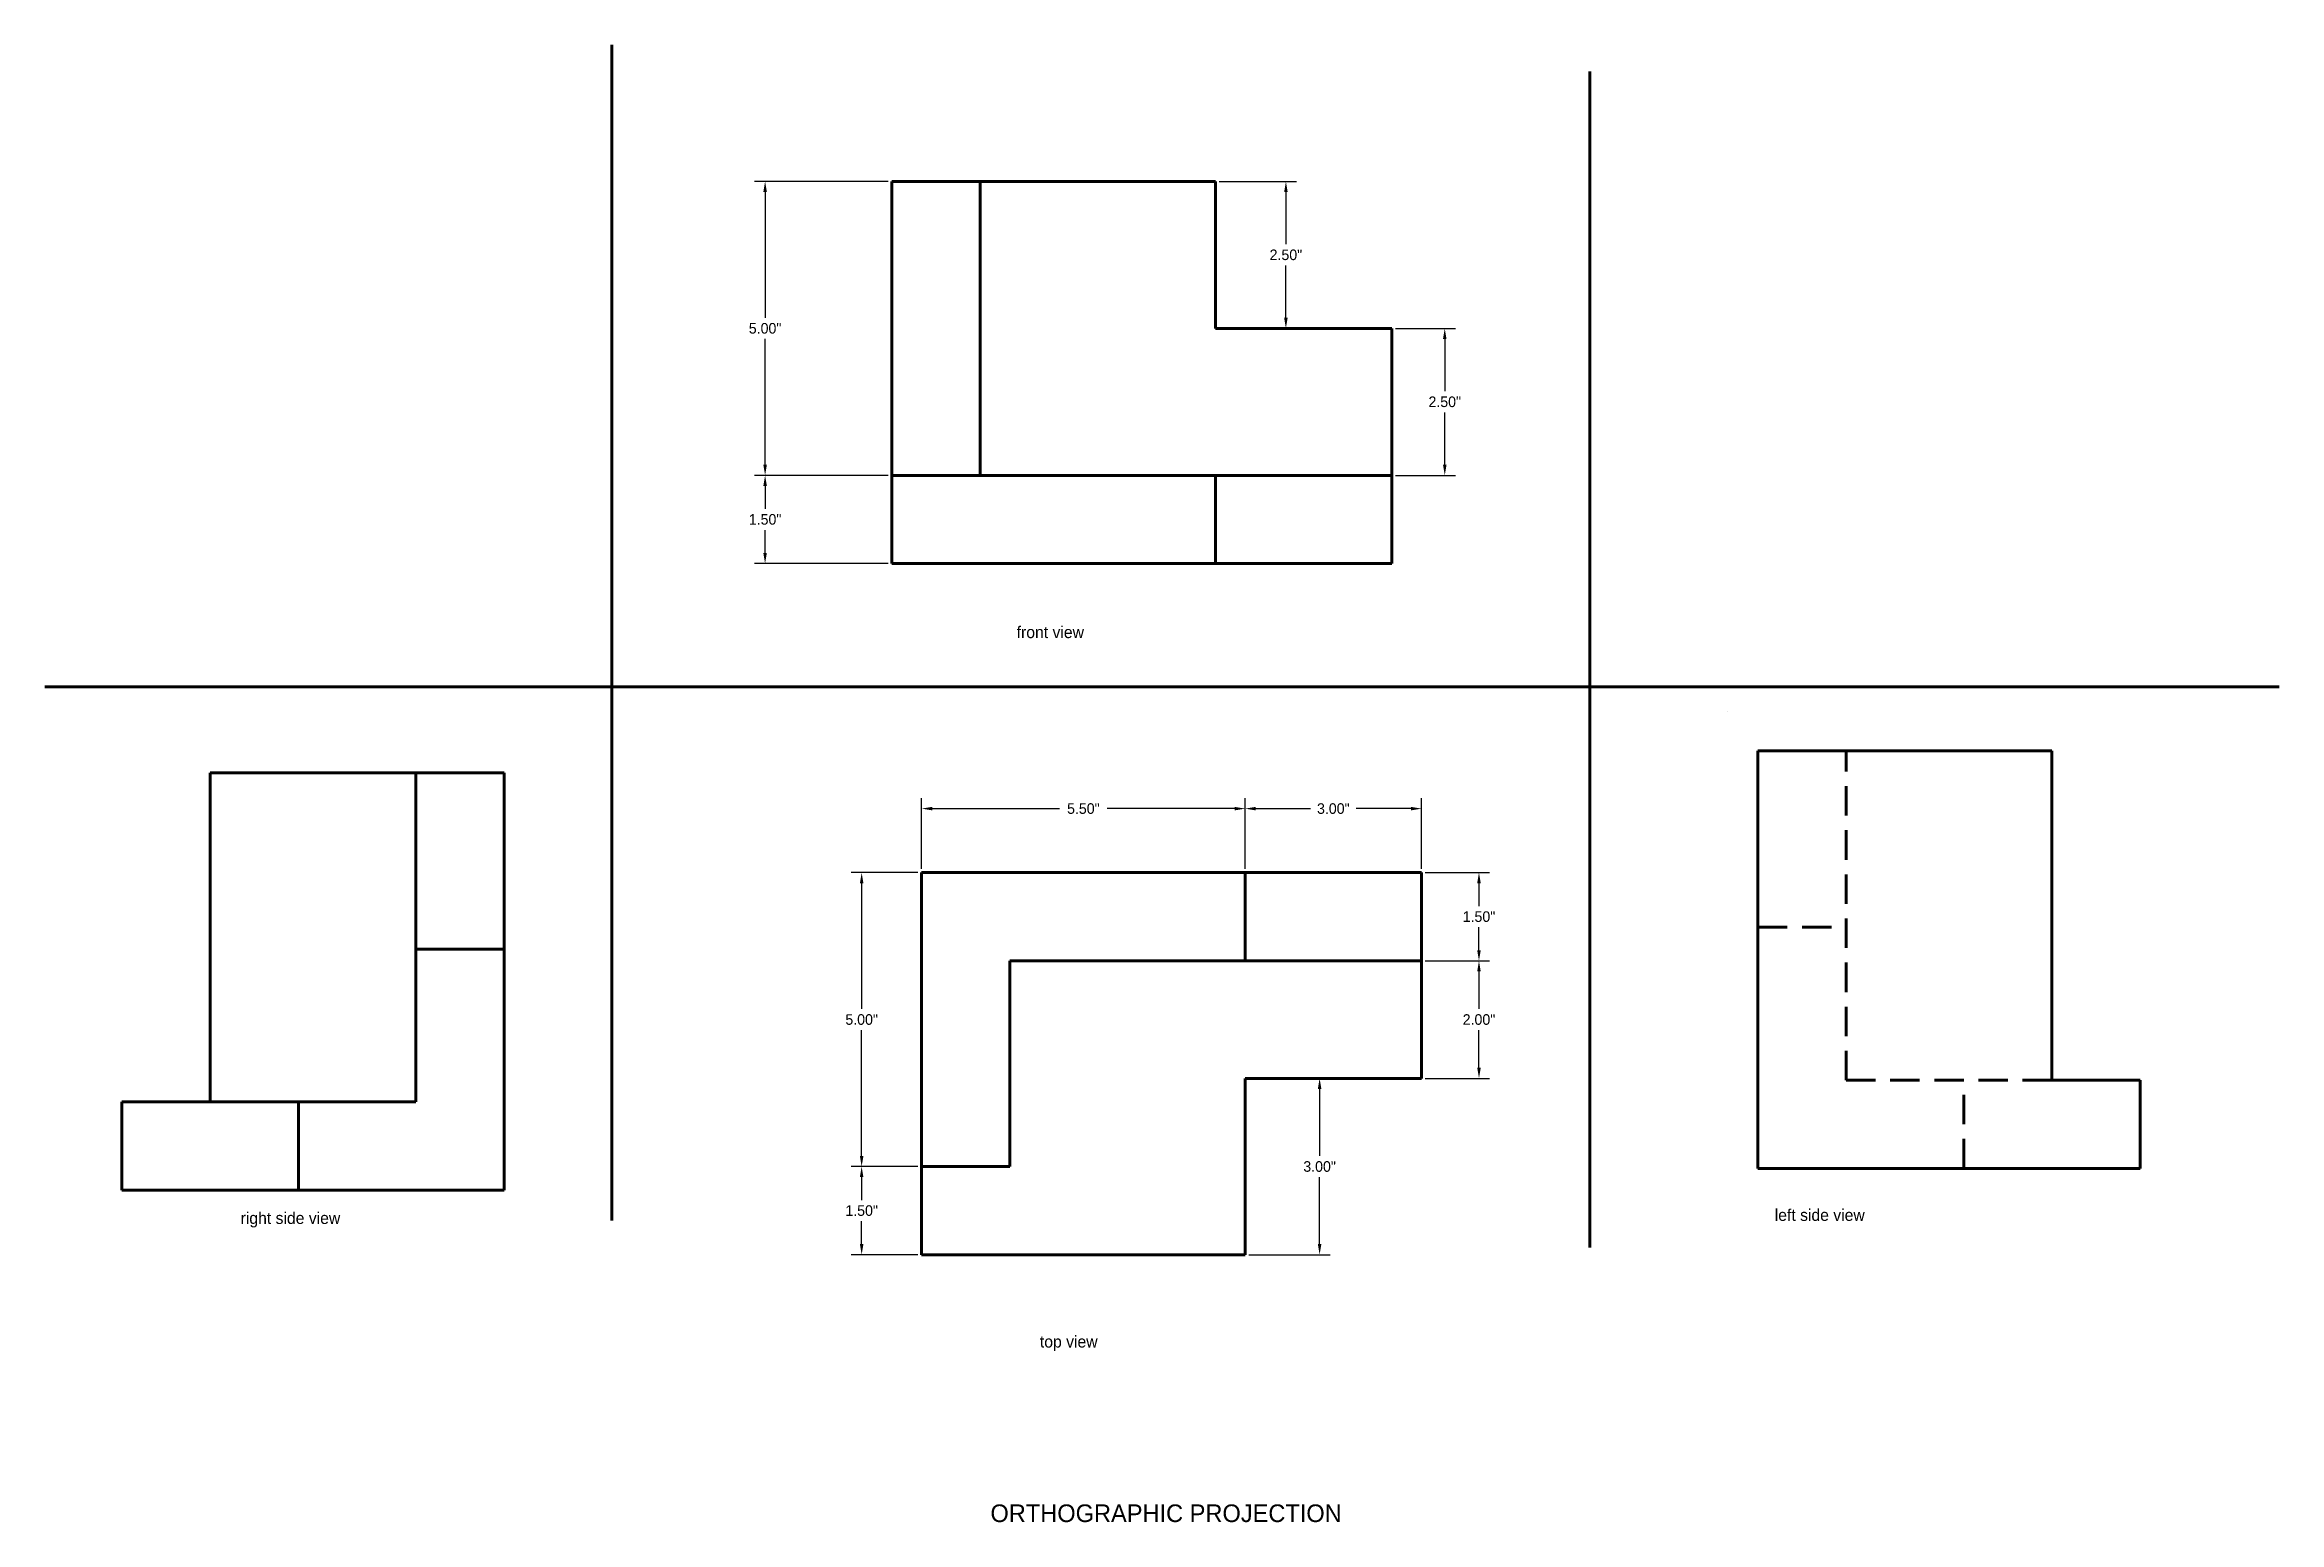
# Model space of a CAD drawing. Header units: inches. Extents: x -99 to 156, y 6 to 64.
# Drawn here: x -66.96 to -28.96, y 9.06 to 34.19 of the extents above; entities that cross this region are included whole.
import ezdxf

# ---------------------------------------------------------------- set-up
doc = ezdxf.new("R2010")
doc.units = ezdxf.units.IN
doc.header["$MEASUREMENT"] = 0
doc.linetypes.add('DASHED', pattern=[0.75, 0.5, -0.25])
doc.dimstyles.get("Standard").update_dxf_attribs({"dimtxt": 0.18, "dimasz": 0.18, "dimexe": 0.18, "dimexo": 0.0625, "dimgap": 0.09, "dimtad": 0, "dimtih": 1, "dimtoh": 1, "dimzin": 0, "dimdsep": 46, "dimlunit": 3, "dimtxsty": 'Standard', "dimcen": 0.09, "dimadec": 0, "dimazin": 0, "dimtfac": 1, "dimtofl": 0, "dimtmove": 0, "dimatfit": 3, "dimfxl": 1, "dimtolj": 1, "dimtzin": 0, "dimarcsym": 0})

msp = doc.modelspace()

# ---------------------------------------------------------------- texts
at = {"linetype": 'Continuous', "lineweight": 100, "char_height": 0.2, "attachment_point": 1}
for s, insert, width in [('front view', (-50.431, 24.296), 4.87807), ('right side view', (-63.627, 14.331), 3.92449), ('left side view', (-37.541, 14.383), 7.95044), ('top view', (-50.036, 12.229), 6.81794)]:
    msp.add_mtext(s, dxfattribs=dict(at, insert=insert, width=width))
at = {"linetype": 'DASHED', "lineweight": 100, "insert": (-50.877, 9.36), "char_height": 0.3, "width": 23.31416, "attachment_point": 1}
msp.add_mtext('ORTHOGRAPHIC PROJECTION', dxfattribs=at)

# ---------------------------------------------------------------- blocks, each defined once
blk = doc.blocks.new('*D162')
at = {"color": 0, "linetype": 'Continuous', "lineweight": -2}
for p, q in [((-52.615, 31.864), (-54.889, 31.864)), ((-54.709, 31.684), (-54.709, 29.544)), ((-54.709, 27.044), (-54.709, 29.184)), ((-52.615, 26.864), (-54.889, 26.864))]:
    blk.add_line(p, q, dxfattribs=at)
at = {"color": 0, "linetype": 'Continuous'}
for points in [[(-54.739, 31.684), (-54.679, 31.684), (-54.709, 31.864)], [(-54.739, 27.044), (-54.679, 27.044), (-54.709, 26.864)]]:
    blk.add_solid(points, dxfattribs=at)
at = {"layer": 'Defpoints', "color": 0, "linetype": 'Continuous'}
for p in [(-52.552, 31.864), (-54.709, 26.864), (-52.552, 26.864)]:
    blk.add_point(p, dxfattribs=at)
at = {"color": 0, "linetype": 'Continuous', "lineweight": 100, "insert": (-54.709, 29.364), "char_height": 0.18, "attachment_point": 5}
blk.add_mtext('\\A1;5.00"', dxfattribs=at)
blk = doc.blocks.new('*D163')
at = {"color": 0, "linetype": 'Continuous', "lineweight": -2}
for p, q in [((-52.615, 26.864), (-54.889, 26.864)), ((-54.709, 26.684), (-54.709, 26.294)), ((-54.709, 25.544), (-54.709, 25.934)), ((-52.615, 25.364), (-54.889, 25.364))]:
    blk.add_line(p, q, dxfattribs=at)
at = {"color": 0, "linetype": 'Continuous'}
for points in [[(-54.739, 26.684), (-54.679, 26.684), (-54.709, 26.864)], [(-54.739, 25.544), (-54.679, 25.544), (-54.709, 25.364)]]:
    blk.add_solid(points, dxfattribs=at)
at = {"layer": 'Defpoints', "color": 0, "linetype": 'Continuous'}
for p in [(-52.552, 26.864), (-54.709, 25.364), (-52.552, 25.364)]:
    blk.add_point(p, dxfattribs=at)
at = {"color": 0, "linetype": 'Continuous', "lineweight": 100, "insert": (-54.709, 26.114), "char_height": 0.18, "attachment_point": 5}
blk.add_mtext('\\A1;1.50"', dxfattribs=at)
blk = doc.blocks.new('*D164')
at = {"color": 0, "linetype": 'Continuous', "lineweight": -2}
for p, q in [((-46.99, 31.864), (-45.673, 31.864)), ((-45.853, 31.684), (-45.853, 30.794)), ((-45.853, 29.544), (-45.853, 30.434)), ((-46.99, 29.364), (-45.673, 29.364))]:
    blk.add_line(p, q, dxfattribs=at)
at = {"color": 0, "linetype": 'Continuous'}
for points in [[(-45.883, 31.684), (-45.823, 31.684), (-45.853, 31.864)], [(-45.883, 29.544), (-45.823, 29.544), (-45.853, 29.364)]]:
    blk.add_solid(points, dxfattribs=at)
at = {"layer": 'Defpoints', "color": 0, "linetype": 'Continuous'}
for p in [(-47.052, 31.864), (-47.052, 29.364), (-45.853, 29.364)]:
    blk.add_point(p, dxfattribs=at)
at = {"color": 0, "linetype": 'Continuous', "lineweight": 100, "insert": (-45.853, 30.614), "char_height": 0.18, "attachment_point": 5}
blk.add_mtext('\\A1;2.50"', dxfattribs=at)
blk = doc.blocks.new('*D165')
at = {"color": 0, "linetype": 'Continuous', "lineweight": -2}
for p, q in [((-43.99, 29.364), (-42.972, 29.364)), ((-43.152, 29.184), (-43.152, 28.294)), ((-43.152, 27.044), (-43.152, 27.934)), ((-43.99, 26.864), (-42.972, 26.864))]:
    blk.add_line(p, q, dxfattribs=at)
at = {"color": 0, "linetype": 'Continuous'}
for points in [[(-43.182, 29.184), (-43.122, 29.184), (-43.152, 29.364)], [(-43.182, 27.044), (-43.122, 27.044), (-43.152, 26.864)]]:
    blk.add_solid(points, dxfattribs=at)
at = {"layer": 'Defpoints', "color": 0, "linetype": 'Continuous'}
for p in [(-44.052, 29.364), (-43.152, 29.364), (-44.052, 26.864)]:
    blk.add_point(p, dxfattribs=at)
at = {"color": 0, "linetype": 'Continuous', "lineweight": 100, "insert": (-43.152, 28.114), "char_height": 0.18, "attachment_point": 5}
blk.add_mtext('\\A1;2.50"', dxfattribs=at)
blk = doc.blocks.new('*D166')
at = {"color": 0, "linetype": 'Continuous', "lineweight": -2}
for p, q in [((-52.047, 20.17), (-52.047, 21.375)), ((-46.547, 20.17), (-46.547, 21.375)), ((-51.867, 21.195), (-49.702, 21.195)), ((-46.727, 21.195), (-48.892, 21.195))]:
    blk.add_line(p, q, dxfattribs=at)
at = {"color": 0, "linetype": 'Continuous'}
for points in [[(-51.867, 21.225), (-51.867, 21.165), (-52.047, 21.195)], [(-46.727, 21.225), (-46.727, 21.165), (-46.547, 21.195)]]:
    blk.add_solid(points, dxfattribs=at)
at = {"layer": 'Defpoints', "color": 0, "linetype": 'Continuous'}
for p in [(-46.547, 21.195), (-52.047, 20.107), (-46.547, 20.107)]:
    blk.add_point(p, dxfattribs=at)
at = {"color": 0, "linetype": 'Continuous', "lineweight": 100, "insert": (-49.297, 21.195), "char_height": 0.18, "attachment_point": 5}
blk.add_mtext('\\A1;5.50"', dxfattribs=at)
blk = doc.blocks.new('*D167')
at = {"color": 0, "linetype": 'Continuous', "lineweight": -2}
for p, q in [((-46.547, 20.17), (-46.547, 21.375)), ((-43.547, 20.17), (-43.547, 21.375)), ((-46.367, 21.195), (-45.437, 21.195)), ((-43.727, 21.195), (-44.657, 21.195))]:
    blk.add_line(p, q, dxfattribs=at)
at = {"color": 0, "linetype": 'Continuous'}
for points in [[(-46.367, 21.225), (-46.367, 21.165), (-46.547, 21.195)], [(-43.727, 21.225), (-43.727, 21.165), (-43.547, 21.195)]]:
    blk.add_solid(points, dxfattribs=at)
at = {"layer": 'Defpoints', "color": 0, "linetype": 'Continuous'}
for p in [(-43.547, 21.195), (-46.547, 20.107), (-43.547, 20.107)]:
    blk.add_point(p, dxfattribs=at)
at = {"color": 0, "linetype": 'Continuous', "lineweight": 100, "insert": (-45.047, 21.195), "char_height": 0.18, "attachment_point": 5}
blk.add_mtext('\\A1;3.00"', dxfattribs=at)
blk = doc.blocks.new('*D168')
at = {"color": 0, "linetype": 'Continuous', "lineweight": -2}
for p, q in [((-43.484, 20.107), (-42.39, 20.107)), ((-42.57, 19.927), (-42.57, 19.537)), ((-42.57, 18.787), (-42.57, 19.177)), ((-43.484, 18.607), (-42.39, 18.607))]:
    blk.add_line(p, q, dxfattribs=at)
at = {"color": 0, "linetype": 'Continuous'}
for points in [[(-42.6, 19.927), (-42.54, 19.927), (-42.57, 20.107)], [(-42.6, 18.787), (-42.54, 18.787), (-42.57, 18.607)]]:
    blk.add_solid(points, dxfattribs=at)
at = {"layer": 'Defpoints', "color": 0, "linetype": 'Continuous'}
for p in [(-43.547, 20.107), (-43.547, 18.607), (-42.57, 18.607)]:
    blk.add_point(p, dxfattribs=at)
at = {"color": 0, "linetype": 'Continuous', "lineweight": 100, "insert": (-42.57, 19.357), "char_height": 0.18, "attachment_point": 5}
blk.add_mtext('\\A1;1.50"', dxfattribs=at)
blk = doc.blocks.new('*D169')
at = {"color": 0, "linetype": 'Continuous', "lineweight": -2}
for p, q in [((-43.484, 18.607), (-42.39, 18.607)), ((-42.57, 18.427), (-42.57, 17.787)), ((-42.57, 16.787), (-42.57, 17.427)), ((-43.484, 16.607), (-42.39, 16.607))]:
    blk.add_line(p, q, dxfattribs=at)
at = {"color": 0, "linetype": 'Continuous'}
for points in [[(-42.6, 18.427), (-42.54, 18.427), (-42.57, 18.607)], [(-42.6, 16.787), (-42.54, 16.787), (-42.57, 16.607)]]:
    blk.add_solid(points, dxfattribs=at)
at = {"layer": 'Defpoints', "color": 0, "linetype": 'Continuous'}
for p in [(-43.547, 18.607), (-43.547, 16.607), (-42.57, 16.607)]:
    blk.add_point(p, dxfattribs=at)
at = {"color": 0, "linetype": 'Continuous', "lineweight": 100, "insert": (-42.57, 17.607), "char_height": 0.18, "attachment_point": 5}
blk.add_mtext('\\A1;2.00"', dxfattribs=at)
blk = doc.blocks.new('*D170')
at = {"color": 0, "linetype": 'Continuous', "lineweight": -2}
for p, q in [((-46.484, 16.607), (-45.1, 16.607)), ((-45.28, 16.427), (-45.28, 15.287)), ((-45.28, 13.787), (-45.28, 14.927)), ((-46.484, 13.607), (-45.1, 13.607))]:
    blk.add_line(p, q, dxfattribs=at)
at = {"color": 0, "linetype": 'Continuous'}
for points in [[(-45.31, 16.427), (-45.25, 16.427), (-45.28, 16.607)], [(-45.31, 13.787), (-45.25, 13.787), (-45.28, 13.607)]]:
    blk.add_solid(points, dxfattribs=at)
at = {"layer": 'Defpoints', "color": 0, "linetype": 'Continuous'}
for p in [(-46.547, 16.607), (-45.28, 16.607), (-46.547, 13.607)]:
    blk.add_point(p, dxfattribs=at)
at = {"color": 0, "linetype": 'Continuous', "lineweight": 100, "insert": (-45.28, 15.107), "char_height": 0.18, "attachment_point": 5}
blk.add_mtext('\\A1;3.00"', dxfattribs=at)
blk = doc.blocks.new('*D171')
at = {"color": 0, "linetype": 'Continuous', "lineweight": -2}
for p, q in [((-52.109, 20.107), (-53.247, 20.107)), ((-53.067, 19.927), (-53.067, 17.787)), ((-53.067, 15.287), (-53.067, 17.427)), ((-52.109, 15.107), (-53.247, 15.107))]:
    blk.add_line(p, q, dxfattribs=at)
at = {"color": 0, "linetype": 'Continuous'}
for points in [[(-53.097, 19.927), (-53.037, 19.927), (-53.067, 20.107)], [(-53.097, 15.287), (-53.037, 15.287), (-53.067, 15.107)]]:
    blk.add_solid(points, dxfattribs=at)
at = {"layer": 'Defpoints', "color": 0, "linetype": 'Continuous'}
for p in [(-52.047, 20.107), (-53.067, 15.107), (-52.047, 15.107)]:
    blk.add_point(p, dxfattribs=at)
at = {"color": 0, "linetype": 'Continuous', "lineweight": 100, "insert": (-53.067, 17.607), "char_height": 0.18, "attachment_point": 5}
blk.add_mtext('\\A1;5.00"', dxfattribs=at)
blk = doc.blocks.new('*D172')
at = {"color": 0, "linetype": 'Continuous', "lineweight": -2}
for p, q in [((-52.109, 15.107), (-53.247, 15.107)), ((-53.067, 14.927), (-53.067, 14.537)), ((-53.067, 13.787), (-53.067, 14.177)), ((-52.109, 13.607), (-53.247, 13.607))]:
    blk.add_line(p, q, dxfattribs=at)
at = {"color": 0, "linetype": 'Continuous'}
for points in [[(-53.097, 14.927), (-53.037, 14.927), (-53.067, 15.107)], [(-53.097, 13.787), (-53.037, 13.787), (-53.067, 13.607)]]:
    blk.add_solid(points, dxfattribs=at)
at = {"layer": 'Defpoints', "color": 0, "linetype": 'Continuous'}
for p in [(-52.047, 15.107), (-53.067, 13.607), (-52.047, 13.607)]:
    blk.add_point(p, dxfattribs=at)
at = {"color": 0, "linetype": 'Continuous', "lineweight": 100, "insert": (-53.067, 14.357), "char_height": 0.18, "attachment_point": 5}
blk.add_mtext('\\A1;1.50"', dxfattribs=at)

# ---------------------------------------------------------------- dimensions: what is measured, and where the dimension line sits
at = {"linetype": 'Continuous', "lineweight": 100}
for base, p1, p2, picture, middle in [((-54.709, 26.864), (-52.552, 31.864), (-52.552, 26.864), '*D162', (-54.709, 29.364)), ((-45.853, 29.364), (-47.052, 31.864), (-47.052, 29.364), '*D164', (-45.853, 30.614)), ((-43.152, 29.364), (-44.052, 26.864), (-44.052, 29.364), '*D165', (-43.152, 28.114)), ((-53.067, 15.107), (-52.047, 20.107), (-52.047, 15.107), '*D171', (-53.067, 17.607)), ((-42.57, 18.607), (-43.547, 20.107), (-43.547, 18.607), '*D168', (-42.57, 19.357)), ((-45.28, 16.607), (-46.547, 13.607), (-46.547, 16.607), '*D170', (-45.28, 15.107))]:
    dim = msp.add_linear_dim(base=base, p1=p1, p2=p2, angle=90, dimstyle='Standard', dxfattribs=at)
    dim.commit()
    dim.dimension.update_dxf_attribs({"geometry": picture, "text_midpoint": middle})
for base, p1, p2, picture, middle in [((-54.709, 25.364), (-52.552, 26.864), (-52.552, 25.364), '*D163', (-54.709, 26.114)), ((-42.57, 16.607), (-43.547, 18.607), (-43.547, 16.607), '*D169', (-42.57, 17.607)), ((-53.067, 13.607), (-52.047, 15.107), (-52.047, 13.607), '*D172', (-53.067, 14.357))]:
    dim = msp.add_linear_dim(base=base, p1=p1, p2=p2, angle=90, dimstyle='Standard', override={"dimtmove": 1}, dxfattribs=at)
    dim.commit()
    dim.dimension.update_dxf_attribs({"geometry": picture, "text_midpoint": middle})
dim = msp.add_linear_dim(base=(-46.547, 21.195), p1=(-52.047, 20.107), p2=(-46.547, 20.107), dimstyle='Standard', dxfattribs=at)
dim.commit()
dim.dimension.update_dxf_attribs({"geometry": '*D166', "text_midpoint": (-49.297, 21.195)})
dim = msp.add_linear_dim(base=(-43.547, 21.195), p1=(-46.547, 20.107), p2=(-43.547, 20.107), dimstyle='Standard', override={"dimtmove": 1}, dxfattribs=at)
dim.commit()
dim.dimension.update_dxf_attribs({"geometry": '*D167', "text_midpoint": (-45.047, 21.195)})

# ---------------------------------------------------------------- linework, layer by layer
at = {"linetype": 'Continuous', "lineweight": 100}
for p, q in [((-57.314, 34.189), (-57.314, 14.189)), ((-40.685, 33.732), (-40.685, 13.732)), ((-52.552, 31.864), (-52.552, 26.864)), ((-52.552, 31.864), (-51.052, 31.864)), ((-51.052, 31.864), (-47.052, 31.864)), ((-51.052, 26.864), (-51.052, 31.864)), ((-47.052, 29.364), (-47.052, 31.864)), ((-44.052, 29.364), (-47.052, 29.364)), ((-44.052, 26.864), (-44.052, 29.364)), ((-52.552, 26.864), (-52.552, 25.364)), ((-52.552, 26.864), (-51.052, 26.864)), ((-51.052, 26.864), (-44.052, 26.864)), ((-47.052, 25.364), (-47.052, 26.864)), ((-44.052, 25.364), (-44.052, 26.864)), ((-52.552, 25.364), (-47.052, 25.364)), ((-47.052, 25.364), (-44.052, 25.364)), ((-66.959, 23.264), (-28.961, 23.264)), ((-38.351, 22.844), (-38.351, 22.844)), ((-37.827, 19.176), (-37.827, 22.176)), ((-37.827, 22.176), (-36.327, 22.176)), ((-36.327, 22.176), (-32.827, 22.176)), ((-32.827, 22.176), (-32.827, 16.576)), ((-60.645, 21.806), (-64.145, 21.806)), ((-64.145, 21.806), (-64.145, 16.206)), ((-59.145, 21.806), (-60.645, 21.806)), ((-60.645, 16.206), (-60.645, 21.806)), ((-59.145, 18.806), (-59.145, 21.806)), ((-52.047, 20.107), (-46.547, 20.107)), ((-52.047, 15.107), (-52.047, 20.107)), ((-46.547, 20.107), (-43.547, 20.107)), ((-46.547, 20.107), (-46.547, 18.607)), ((-43.547, 20.107), (-43.547, 18.607)), ((-37.827, 15.076), (-37.827, 19.176)), ((-59.145, 18.806), (-60.645, 18.806)), ((-59.145, 14.706), (-59.145, 18.806)), ((-50.547, 15.107), (-50.547, 18.607)), ((-50.547, 18.607), (-43.547, 18.607)), ((-43.547, 18.607), (-43.547, 16.607)), ((-43.547, 16.607), (-46.547, 16.607)), ((-46.547, 16.607), (-46.547, 13.607)), ((-31.327, 16.576), (-32.827, 16.576)), ((-31.327, 15.076), (-31.327, 16.576)), ((-65.645, 14.706), (-65.645, 16.206)), ((-65.645, 16.206), (-60.645, 16.206)), ((-62.645, 14.706), (-62.645, 16.206)), ((-52.047, 13.607), (-52.047, 15.107)), ((-52.047, 15.107), (-50.547, 15.107)), ((-34.327, 15.076), (-37.827, 15.076)), ((-31.327, 15.076), (-34.327, 15.076)), ((-65.645, 14.706), (-62.645, 14.706)), ((-62.645, 14.706), (-59.145, 14.706)), ((-46.547, 13.607), (-52.047, 13.607))]:
    msp.add_line(p, q, dxfattribs=at)
at = {"linetype": 'DASHED', "lineweight": 100}
for p, q in [((-36.327, 16.576), (-36.327, 22.176)), ((-37.827, 19.176), (-36.327, 19.176)), ((-36.327, 16.576), (-32.827, 16.576)), ((-34.327, 15.076), (-34.327, 16.576))]:
    msp.add_line(p, q, dxfattribs=at)

msp.set_redraw_order([(e.dxf.handle, doc.entitydb.next_handle()) for e in msp.query("TEXT MTEXT ATTDEF DIMENSION ARC_DIMENSION")])  # texts and dimensions are drawn at this point

doc.saveas('drawing.dxf')
